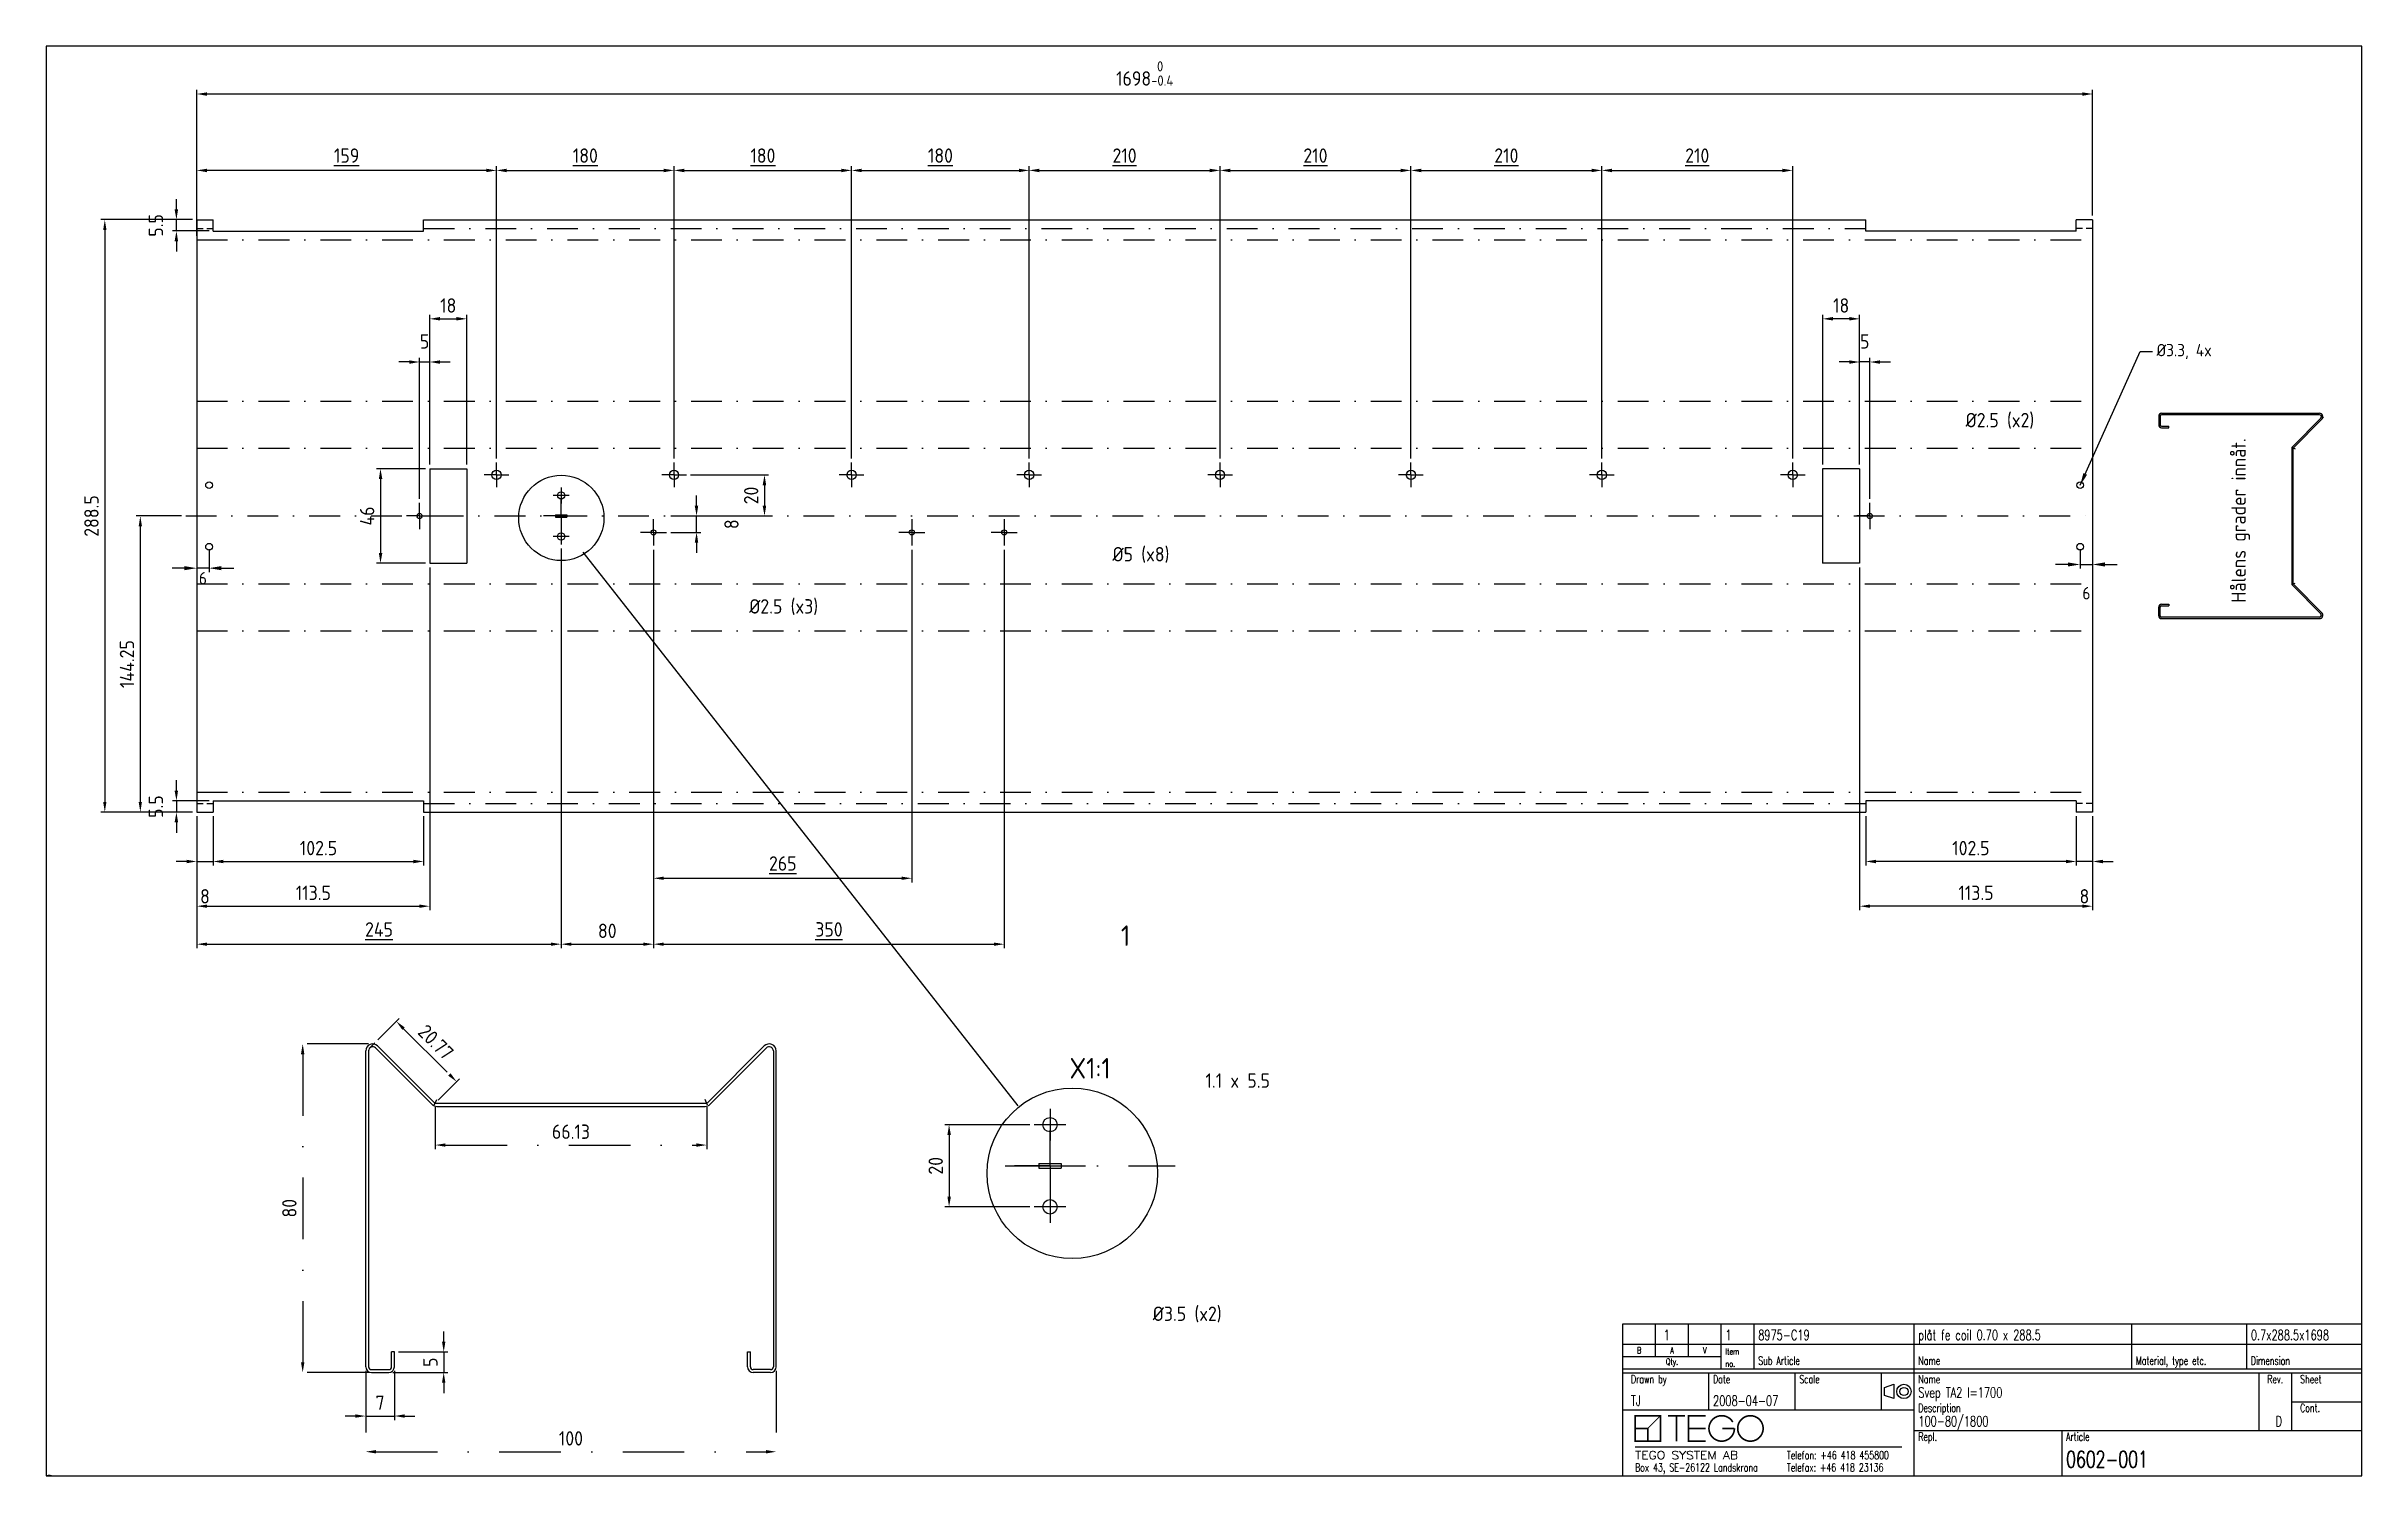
# Model space of a CAD drawing. Extents: x 0 to 1128, y 0 to 696.
import ezdxf
from ezdxf.enums import TextEntityAlignment as Align

# ---------------------------------------------------------------- set-up
doc = ezdxf.new("R2010")
doc.units = 0
doc.header["$LTSCALE"] = 30
for name, pattern in [('DASHDOT', [1, 0.5, -0.25, 0, -0.25]), ('DASHED', [0.75, 0.5, -0.25]), ('GEN7A', [6.875, 4.75, -0.875, 0.375, -0.875])]:
    doc.linetypes.add(name, pattern=pattern)
doc.layers.get('0').update_dxf_attribs({"linetype": 'CONTINUOUS'})
doc.layers.get('DEFPOINTS').update_dxf_attribs({"linetype": 'CONTINUOUS'})
for name, color, linetype in [('3', 3, 'CONTINUOUS'), ('4', 4, 'CONTINUOUS'), ('5', 4, 'CONTINUOUS'), ('6', 3, 'DASHED'), ('7A', 4, 'GEN7A'), ('9', 4, 'DASHDOT'), ('T_02', 2, 'CONTINUOUS'), ('Tego_artikel', 7, 'CONTINUOUS'), ('Tego_help', 7, 'CONTINUOUS'), ('Tego_huvud', 7, 'CONTINUOUS'), ('Tego_ram', 7, 'CONTINUOUS'), ('Tego_styck', 7, 'CONTINUOUS')]:
    doc.layers.add(name, color=color, linetype=linetype)
doc.styles.add('ram015_2', font='romans.shx', dxfattribs={"width": 0.7, "height": 4})
doc.styles.add('ram015_3', font='romans.shx', dxfattribs={"width": 0.7, "height": 4})
doc.styles.get("Standard").update_dxf_attribs({"font": 'ISOCP.SHX'})
doc.styles.add('Tego_01', font='romans.shx', dxfattribs={"width": 0.7, "height": 0.2})
doc.styles.add('Tego_15', font='romans.shx', dxfattribs={"width": 0.7, "height": 3})
doc.styles.add('Tego_20', font='romans.shx', dxfattribs={"width": 0.7, "height": 4})
doc.styles.add('Tego_25', font='romans.shx', dxfattribs={"width": 0.7, "height": 5})
doc.styles.add('Tego_40', font='romans.shx', dxfattribs={"width": 0.7, "height": 8})
doc.dimstyles.new('GEN-ISO', dxfattribs={"dimscale": 2, "dimtxt": 3.5, "dimasz": 2.5, "dimexe": 1, "dimexo": 1, "dimgap": 1.5, "dimtad": 1, "dimdsep": 46, "dimtxsty": 'STANDARD', "dimcen": 0, "dimclrd": 256, "dimclre": 256, "dimclrt": 2, "dimadec": 0, "dimazin": 0, "dimtp": 0.1, "dimtm": 0.1, "dimtfac": 0.71, "dimtmove": 2, "dimatfit": 3, "dimfxl": 1, "dimtolj": 1, "dimarcsym": 0})

msp = doc.modelspace()

# ---------------------------------------------------------------- texts
at = {"layer": '6'}
for s, p in [('%%c2.5 (x2)', (935.014, 513.982)), ('%%c5 (x8)', (519.399, 448.69)), ('%%c2.5 (x3)', (342.43, 423.286)), ('1.1 x 5.5', (564.69, 192.382)), ('%%c3.5 (x2)', (539.028, 78.85))]:
    msp.add_text(s, height=7, dxfattribs=at).set_placement(p, align=Align.MIDDLE_LEFT)
msp.add_text('Hålens grader innåt.', height=7, rotation=90, dxfattribs=at).set_placement((1068.042, 425.049), align=Align.MIDDLE_LEFT)
at = {"layer": '6', "color": 7}
msp.add_text('X1:1', height=10, dxfattribs=at).set_placement((508.512, 193.376), align=Align.CENTER)
at = {"layer": 'T_02', "color": 3, "insert": (1028.087, 551.068), "char_height": 6, "attachment_point": 1}
msp.add_mtext('\\A1;%%C3.3, 4x', dxfattribs=at)

# ---------------------------------------------------------------- blocks, each defined once
blk = doc.blocks.new('*D0')
at = {"linetype": 'ByBlock', "transparency": 16777216}
for p, q in [((472.7, 280.28), (477.92, 285.5)), ((478.98, 283.02), (490.13, 271.87)), ((487.39, 265.6), (492.6, 270.81))]:
    blk.add_line(p, q, dxfattribs=at)
for points in [[(479.27, 283.32), (478.68, 282.73), (477.21, 284.79)], [(490.42, 272.17), (489.83, 271.58), (491.9, 270.11)]]:
    blk.add_solid(points, dxfattribs=at)
at = {"layer": 'DEFPOINTS', "color": 0, "linetype": 'ByBlock', "transparency": 16777216}
for p in [(471.99, 279.58), (491.9, 270.11), (486.68, 264.89)]:
    blk.add_point(p, dxfattribs=at)
at = {"color": 2, "linetype": 'ByBlock', "transparency": 16777216, "insert": (486.85, 279.75), "char_height": 3.5, "attachment_point": 5, "rotation": 315}
blk.add_mtext('20.77', dxfattribs=at)
blk = doc.blocks.new('*D1')
at = {"linetype": 'ByBlock', "transparency": 16777216}
for p, q in [((487.75, 206.81), (487.75, 209.31)), ((476.75, 204.31), (488.75, 204.31)), ((487.75, 204.31), (487.75, 199.31)), ((475.35, 199.31), (488.75, 199.31)), ((487.75, 196.81), (487.75, 194.31))]:
    blk.add_line(p, q, dxfattribs=at)
for points in [[(487.33, 206.81), (488.16, 206.81), (487.75, 204.31)], [(487.33, 196.81), (488.16, 196.81), (487.75, 199.31)]]:
    blk.add_solid(points, dxfattribs=at)
at = {"layer": 'DEFPOINTS', "color": 0, "linetype": 'ByBlock', "transparency": 16777216}
for p in [(475.75, 204.31), (474.35, 199.31), (487.75, 199.31)]:
    blk.add_point(p, dxfattribs=at)
at = {"color": 2, "linetype": 'ByBlock', "transparency": 16777216, "insert": (484.5, 201.81), "char_height": 3.5, "attachment_point": 5, "rotation": 90}
blk.add_mtext('5', dxfattribs=at)
blk = doc.blocks.new('*D2')
at = {"linetype": 'ByBlock', "transparency": 16777216}
for p, q in [((53.03, 74.37), (53.03, 62.37)), ((60.03, 74.37), (60.03, 62.37)), ((50.53, 63.37), (48.03, 63.37)), ((53.03, 63.37), (60.03, 63.37)), ((62.53, 63.37), (65.03, 63.37))]:
    blk.add_line(p, q, dxfattribs=at)
for points in [[(50.53, 63.79), (50.53, 62.96), (53.03, 63.37)], [(62.53, 63.79), (62.53, 62.96), (60.03, 63.37)]]:
    blk.add_solid(points, dxfattribs=at)
at = {"layer": 'DEFPOINTS', "color": 0, "linetype": 'ByBlock', "transparency": 16777216}
for p in [(53.03, 75.37), (60.03, 75.37), (60.03, 63.37)]:
    blk.add_point(p, dxfattribs=at)
at = {"color": 2, "linetype": 'ByBlock', "transparency": 16777216, "insert": (56.53, 66.62), "char_height": 3.5, "attachment_point": 5}
blk.add_mtext('7', dxfattribs=at)
blk = doc.blocks.new('*D3')
at = {"linetype": 'ByBlock', "transparency": 16777216}
for p, q in [((470.45, 279.31), (453.4, 279.31)), ((454.4, 276.81), (454.4, 201.81)), ((470.45, 199.31), (453.4, 199.31))]:
    blk.add_line(p, q, dxfattribs=at)
for points in [[(453.98, 276.81), (454.81, 276.81), (454.4, 279.31)], [(453.98, 201.81), (454.81, 201.81), (454.4, 199.31)]]:
    blk.add_solid(points, dxfattribs=at)
at = {"layer": 'DEFPOINTS', "color": 0, "linetype": 'ByBlock', "transparency": 16777216}
for p in [(471.45, 279.31), (454.4, 199.31), (471.45, 199.31)]:
    blk.add_point(p, dxfattribs=at)
at = {"color": 2, "linetype": 'ByBlock', "transparency": 16777216, "insert": (451.15, 239.31), "char_height": 3.5, "attachment_point": 5, "rotation": 90}
blk.add_mtext('80', dxfattribs=at)
blk = doc.blocks.new('*D4')
at = {"linetype": 'ByBlock', "transparency": 16777216}
for p, q in [((486.68, 263.89), (486.68, 253.69)), ((552.81, 263.89), (552.81, 253.69)), ((489.18, 254.69), (550.31, 254.69))]:
    blk.add_line(p, q, dxfattribs=at)
for points in [[(489.18, 255.1), (489.18, 254.27), (486.68, 254.69)], [(550.31, 255.1), (550.31, 254.27), (552.81, 254.69)]]:
    blk.add_solid(points, dxfattribs=at)
at = {"layer": 'DEFPOINTS', "color": 0, "linetype": 'ByBlock', "transparency": 16777216}
for p in [(486.68, 264.89), (552.81, 264.89), (552.81, 254.69)]:
    blk.add_point(p, dxfattribs=at)
at = {"color": 2, "linetype": 'ByBlock', "transparency": 16777216, "insert": (519.75, 257.94), "char_height": 3.5, "attachment_point": 5}
blk.add_mtext('66.13', dxfattribs=at)
blk = doc.blocks.new('*D5')
at = {"linetype": 'ByBlock', "transparency": 16777216}
for p, q in [((53.03, 74.37), (53.03, 53.68)), ((153.03, 74.37), (153.03, 53.68)), ((55.53, 54.68), (150.53, 54.68))]:
    blk.add_line(p, q, dxfattribs=at)
for points in [[(55.53, 55.09), (55.53, 54.26), (53.03, 54.68)], [(150.53, 55.09), (150.53, 54.26), (153.03, 54.68)]]:
    blk.add_solid(points, dxfattribs=at)
at = {"layer": 'DEFPOINTS', "color": 0, "linetype": 'ByBlock', "transparency": 16777216}
for p in [(53.03, 75.37), (153.03, 75.37), (153.03, 54.68)]:
    blk.add_point(p, dxfattribs=at)
at = {"color": 2, "linetype": 'ByBlock', "transparency": 16777216, "insert": (103.03, 57.93), "char_height": 3.5, "attachment_point": 5}
blk.add_mtext('100', dxfattribs=at)
blk = doc.blocks.new('GEZOO16QI5SQ')
at = {"layer": '4'}
for p, q in [((-12.51, 2.39), (-7.01, 2.39)), ((-12.51, 2.39), (-12.51, 1.29)), ((-12.51, 1.29), (-7.01, 1.29)), ((-7.01, 2.39), (-7.01, 1.29))]:
    blk.add_line(p, q, dxfattribs=at)
for centre in [(-9.76, 11.84), (-9.76, -8.16)]:
    blk.add_circle(centre, 1.75, dxfattribs=at)
at = {"layer": '7A'}
for p, q in [((-5.89, 11.84), (-13.64, 11.84)), ((-9.76, 15.71), (-9.76, 7.96)), ((-9.76, 1.84), (-9.76, 10.48)), ((-9.76, 1.84), (-18.4, 1.84)), ((-9.76, 1.84), (-9.76, -6.8)), ((-9.76, 1.84), (-1.13, 1.84)), ((-9.76, -4.29), (-9.76, -12.04)), ((-5.89, -8.16), (-13.64, -8.16))]:
    blk.add_line(p, q, dxfattribs=at)
at = {"layer": '9'}
blk.add_line((-20.68, 1.84), (20.68, 1.84), dxfattribs=at)
blk = doc.blocks.new('*D8')
at = {"layer": '5', "lineweight": -2, "transparency": 16777216}
for p, q in [((479.2, 170.9), (437.8, 170.9)), ((439.8, 165.9), (439.8, 135.9)), ((479.2, 130.9), (437.8, 130.9))]:
    blk.add_line(p, q, dxfattribs=at)
at = {"layer": '5', "transparency": 16777216}
for points in [[(439, 165.9), (440.7, 165.9), (439.8, 170.9)], [(439, 135.9), (440.7, 135.9), (439.8, 130.9)]]:
    blk.add_solid(points, dxfattribs=at)
at = {"layer": 'DEFPOINTS', "color": 0, "transparency": 16777216}
for p in [(481.2, 170.9), (439.8, 130.9), (481.2, 130.9)]:
    blk.add_point(p, dxfattribs=at)
at = {"layer": '5', "color": 2, "transparency": 16777216, "insert": (433.3, 150.9), "char_height": 7, "attachment_point": 5, "rotation": 90}
blk.add_mtext('20', dxfattribs=at)
blk = doc.blocks.new('*D9')
at = {"layer": '5', "lineweight": -2, "transparency": 16777216}
for p, q in [((71.3, 611.6), (26.5, 611.6)), ((28.5, 606.6), (28.5, 328.1)), ((71.3, 323.1), (26.5, 323.1))]:
    blk.add_line(p, q, dxfattribs=at)
at = {"layer": '5', "transparency": 16777216}
for points in [[(27.7, 606.6), (29.3, 606.6), (28.5, 611.6)], [(27.7, 328.1), (29.3, 328.1), (28.5, 323.1)]]:
    blk.add_solid(points, dxfattribs=at)
at = {"layer": 'DEFPOINTS', "color": 0, "transparency": 16777216}
for p in [(73.3, 611.6), (28.5, 323.1), (73.3, 323.1)]:
    blk.add_point(p, dxfattribs=at)
at = {"layer": '5', "color": 2, "transparency": 16777216, "insert": (22, 467.3), "char_height": 7, "attachment_point": 5, "rotation": 90}
blk.add_mtext('288.5', dxfattribs=at)
blk = doc.blocks.new('*D10')
at = {"layer": '5', "lineweight": -2, "transparency": 16777216}
for p, q in [((176.8, 542.3), (171.8, 542.3)), ((181.8, 475.7), (181.8, 544.3)), ((181.8, 542.3), (186.8, 542.3)), ((186.8, 492.3), (186.8, 544.3)), ((191.8, 542.3), (196.8, 542.3))]:
    blk.add_line(p, q, dxfattribs=at)
at = {"layer": '5', "transparency": 16777216}
for points in [[(176.8, 543.1), (176.8, 541.4), (181.8, 542.3)], [(191.8, 543.1), (191.8, 541.4), (186.8, 542.3)]]:
    blk.add_solid(points, dxfattribs=at)
at = {"layer": 'DEFPOINTS', "color": 0, "transparency": 16777216}
for p in [(186.8, 542.3), (186.8, 490.3), (181.8, 473.7)]:
    blk.add_point(p, dxfattribs=at)
at = {"layer": '5', "color": 2, "transparency": 16777216, "insert": (184.3, 552.3), "char_height": 7, "attachment_point": 5}
blk.add_mtext('5', dxfattribs=at)
blk = doc.blocks.new('*D11')
at = {"layer": '5', "lineweight": -2, "transparency": 16777216}
for p, q in [((878.4, 542.3), (873.4, 542.3)), ((883.4, 492.3), (883.4, 544.3)), ((888.4, 542.3), (883.4, 542.3)), ((888.4, 475.7), (888.4, 544.3)), ((893.4, 542.3), (898.4, 542.3))]:
    blk.add_line(p, q, dxfattribs=at)
at = {"layer": '5', "transparency": 16777216}
for points in [[(878.4, 543.1), (878.4, 541.4), (883.4, 542.3)], [(893.4, 543.1), (893.4, 541.4), (888.4, 542.3)]]:
    blk.add_solid(points, dxfattribs=at)
at = {"layer": 'DEFPOINTS', "color": 0, "transparency": 16777216}
for p in [(883.4, 542.3), (883.4, 490.3), (888.4, 473.7)]:
    blk.add_point(p, dxfattribs=at)
at = {"layer": '5', "color": 2, "transparency": 16777216, "insert": (885.9, 552.3), "char_height": 7, "attachment_point": 5}
blk.add_mtext('5', dxfattribs=at)
blk = doc.blocks.new('*D12')
at = {"layer": '5', "lineweight": -2, "transparency": 16777216}
for p, q in [((186.8, 492.3), (186.8, 565.3)), ((204.8, 492.3), (204.8, 565.3)), ((191.8, 563.3), (199.8, 563.3))]:
    blk.add_line(p, q, dxfattribs=at)
at = {"layer": '5', "transparency": 16777216}
for points in [[(191.8, 564.2), (191.8, 562.5), (186.8, 563.3)], [(199.8, 564.2), (199.8, 562.5), (204.8, 563.3)]]:
    blk.add_solid(points, dxfattribs=at)
at = {"layer": 'DEFPOINTS', "color": 0, "transparency": 16777216}
for p in [(204.8, 563.3), (186.8, 490.3), (204.8, 490.3)]:
    blk.add_point(p, dxfattribs=at)
at = {"layer": '5', "color": 2, "transparency": 16777216, "insert": (195.8, 569.8), "char_height": 7, "attachment_point": 5}
blk.add_mtext('18', dxfattribs=at)
blk = doc.blocks.new('*D13')
at = {"layer": '5', "lineweight": -2, "transparency": 16777216}
for p, q in [((865.4, 492.3), (865.4, 565.3)), ((883.4, 492.3), (883.4, 565.3)), ((878.4, 563.3), (870.4, 563.3))]:
    blk.add_line(p, q, dxfattribs=at)
at = {"layer": '5', "transparency": 16777216}
for points in [[(870.4, 564.2), (870.4, 562.5), (865.4, 563.3)], [(878.4, 564.2), (878.4, 562.5), (883.4, 563.3)]]:
    blk.add_solid(points, dxfattribs=at)
at = {"layer": 'DEFPOINTS', "color": 0, "transparency": 16777216}
for p in [(865.4, 563.3), (865.4, 490.3), (883.4, 490.3)]:
    blk.add_point(p, dxfattribs=at)
at = {"layer": '5', "color": 2, "transparency": 16777216, "insert": (874.4, 569.8), "char_height": 7, "attachment_point": 5}
blk.add_mtext('18', dxfattribs=at)
blk = doc.blocks.new('*D14')
at = {"layer": '5', "lineweight": -2, "transparency": 16777216}
for p, q in [((184.8, 490.3), (160.8, 490.3)), ((162.8, 485.3), (162.8, 449.3)), ((184.8, 444.3), (160.8, 444.3))]:
    blk.add_line(p, q, dxfattribs=at)
at = {"layer": '5', "transparency": 16777216}
for points in [[(162, 485.3), (163.7, 485.3), (162.8, 490.3)], [(162, 449.3), (163.7, 449.3), (162.8, 444.3)]]:
    blk.add_solid(points, dxfattribs=at)
at = {"layer": 'DEFPOINTS', "color": 0, "transparency": 16777216}
for p in [(186.8, 490.3), (162.8, 444.3), (186.8, 444.3)]:
    blk.add_point(p, dxfattribs=at)
at = {"layer": '5', "color": 2, "transparency": 16777216, "insert": (156.3, 467.3), "char_height": 7, "attachment_point": 5, "rotation": 90}
blk.add_mtext('46', dxfattribs=at)
blk = doc.blocks.new('*D15')
at = {"layer": '5', "lineweight": -2, "transparency": 16777216}
for p, q in [((63.4, 333.6), (63.4, 338.6)), ((79.3, 328.6), (61.4, 328.6)), ((63.4, 328.6), (63.4, 323.1)), ((71.3, 323.1), (61.4, 323.1)), ((63.4, 318.1), (63.4, 313.1))]:
    blk.add_line(p, q, dxfattribs=at)
at = {"layer": '5', "transparency": 16777216}
for points in [[(62.5, 333.6), (64.2, 333.6), (63.4, 328.6)], [(62.5, 318.1), (64.2, 318.1), (63.4, 323.1)]]:
    blk.add_solid(points, dxfattribs=at)
at = {"layer": 'DEFPOINTS', "color": 0, "transparency": 16777216}
for p in [(81.3, 328.6), (63.4, 323.1), (73.3, 323.1)]:
    blk.add_point(p, dxfattribs=at)
at = {"layer": '5', "color": 2, "transparency": 16777216, "insert": (53.4, 325.8), "char_height": 7, "attachment_point": 5, "rotation": 90}
blk.add_mtext('5.5', dxfattribs=at)
blk = doc.blocks.new('*D16')
at = {"layer": '5', "lineweight": -2, "transparency": 16777216}
for p, q in [((63.4, 616.6), (63.4, 621.6)), ((71.3, 611.6), (61.4, 611.6)), ((63.4, 606.1), (63.4, 611.6)), ((79.3, 606.1), (61.4, 606.1)), ((63.4, 601.1), (63.4, 596.1))]:
    blk.add_line(p, q, dxfattribs=at)
at = {"layer": '5', "transparency": 16777216}
for points in [[(62.5, 616.6), (64.2, 616.6), (63.4, 611.6)], [(62.5, 601.1), (64.2, 601.1), (63.4, 606.1)]]:
    blk.add_solid(points, dxfattribs=at)
at = {"layer": 'DEFPOINTS', "color": 0, "transparency": 16777216}
for p in [(63.4, 611.6), (73.3, 611.6), (81.3, 606.1)]:
    blk.add_point(p, dxfattribs=at)
at = {"layer": '5', "color": 2, "transparency": 16777216, "insert": (53.4, 608.8), "char_height": 7, "attachment_point": 5, "rotation": 90}
blk.add_mtext('5.5', dxfattribs=at)
blk = doc.blocks.new('*D17')
at = {"layer": '5', "lineweight": -2, "transparency": 16777216}
for p, q in [((65.9, 467.3), (43.8, 467.3)), ((45.8, 462.3), (45.8, 328.1)), ((71.3, 323.1), (43.8, 323.1))]:
    blk.add_line(p, q, dxfattribs=at)
at = {"layer": '5', "transparency": 16777216}
for points in [[(45, 462.3), (46.6, 462.3), (45.8, 467.3)], [(45, 328.1), (46.6, 328.1), (45.8, 323.1)]]:
    blk.add_solid(points, dxfattribs=at)
at = {"layer": 'DEFPOINTS', "color": 0, "transparency": 16777216}
for p in [(67.9, 467.3), (45.8, 323.1), (73.3, 323.1)]:
    blk.add_point(p, dxfattribs=at)
at = {"layer": '5', "color": 2, "transparency": 16777216, "insert": (39.3, 395.2), "char_height": 7, "attachment_point": 5, "rotation": 90}
blk.add_mtext('144.25', dxfattribs=at)
blk = doc.blocks.new('*D25')
at = {"layer": '5', "lineweight": -2, "transparency": 16777216}
for p, q in [((478.8, 495.3), (478.8, 637.6)), ((483.8, 635.6), (566.8, 635.6)), ((571.8, 495.3), (571.8, 637.6))]:
    blk.add_line(p, q, dxfattribs=at)
at = {"layer": '5', "transparency": 16777216}
for points in [[(483.8, 636.4), (483.8, 634.7), (478.8, 635.6)], [(566.8, 636.4), (566.8, 634.7), (571.8, 635.6)]]:
    blk.add_solid(points, dxfattribs=at)
at = {"layer": 'DEFPOINTS', "color": 0, "transparency": 16777216}
for p in [(571.8, 635.6), (478.8, 493.3), (571.8, 493.3)]:
    blk.add_point(p, dxfattribs=at)
at = {"layer": '5', "color": 2, "transparency": 16777216, "insert": (525.3, 642.8), "char_height": 7, "attachment_point": 5}
blk.add_mtext('\\L210\\l', dxfattribs=at)
blk = doc.blocks.new('*D20')
at = {"layer": '5', "lineweight": -2, "transparency": 16777216}
for p, q in [((73.3, 603.8), (73.3, 674.8)), ((78.3, 672.8), (991.9, 672.8)), ((996.9, 613.6), (996.9, 674.8))]:
    blk.add_line(p, q, dxfattribs=at)
at = {"layer": '5', "transparency": 16777216}
for points in [[(78.3, 673.6), (78.3, 671.9), (73.3, 672.8)], [(991.9, 673.6), (991.9, 671.9), (996.9, 672.8)]]:
    blk.add_solid(points, dxfattribs=at)
at = {"layer": 'DEFPOINTS', "color": 0, "transparency": 16777216}
for p in [(996.9, 672.8), (996.9, 611.6), (73.3, 601.8)]:
    blk.add_point(p, dxfattribs=at)
at = {"layer": '5', "color": 2, "transparency": 16777216, "insert": (535.1, 682.8), "char_height": 7, "attachment_point": 5}
blk.add_mtext('1698{}{\\A0;{\\H2x;}{\\A2;\\H0.71x;\\C3;\\S 0^ -0.4;}}', dxfattribs=at)
blk = doc.blocks.new('*D24')
at = {"layer": '5', "lineweight": -2, "transparency": 16777216}
for p, q in [((392.3, 495.3), (392.3, 637.6)), ((397.3, 635.6), (473.8, 635.6)), ((478.8, 495.3), (478.8, 637.6))]:
    blk.add_line(p, q, dxfattribs=at)
at = {"layer": '5', "transparency": 16777216}
for points in [[(397.3, 636.4), (397.3, 634.7), (392.3, 635.6)], [(473.8, 636.4), (473.8, 634.7), (478.8, 635.6)]]:
    blk.add_solid(points, dxfattribs=at)
at = {"layer": 'DEFPOINTS', "color": 0, "transparency": 16777216}
for p in [(478.8, 635.6), (392.3, 493.3), (478.8, 493.3)]:
    blk.add_point(p, dxfattribs=at)
at = {"layer": '5', "color": 2, "transparency": 16777216, "insert": (435.6, 642.8), "char_height": 7, "attachment_point": 5}
blk.add_mtext('\\L180\\l', dxfattribs=at)
blk = doc.blocks.new('*D28')
at = {"layer": '5', "lineweight": -2, "transparency": 16777216}
for p, q in [((757.8, 495.3), (757.8, 637.6)), ((762.8, 635.6), (845.8, 635.6)), ((850.8, 495.3), (850.8, 637.6))]:
    blk.add_line(p, q, dxfattribs=at)
at = {"layer": '5', "transparency": 16777216}
for points in [[(762.8, 636.4), (762.8, 634.7), (757.8, 635.6)], [(845.8, 636.4), (845.8, 634.7), (850.8, 635.6)]]:
    blk.add_solid(points, dxfattribs=at)
at = {"layer": 'DEFPOINTS', "color": 0, "transparency": 16777216}
for p in [(850.8, 635.6), (757.8, 493.3), (850.8, 493.3)]:
    blk.add_point(p, dxfattribs=at)
at = {"layer": '5', "color": 2, "transparency": 16777216, "insert": (804.3, 642.8), "char_height": 7, "attachment_point": 5}
blk.add_mtext('\\L210\\l', dxfattribs=at)
blk = doc.blocks.new('*D27')
at = {"layer": '5', "lineweight": -2, "transparency": 16777216}
for p, q in [((664.8, 495.3), (664.8, 637.6)), ((669.8, 635.6), (752.8, 635.6)), ((757.8, 495.3), (757.8, 637.6))]:
    blk.add_line(p, q, dxfattribs=at)
at = {"layer": '5', "transparency": 16777216}
for points in [[(669.8, 636.4), (669.8, 634.7), (664.8, 635.6)], [(752.8, 636.4), (752.8, 634.7), (757.8, 635.6)]]:
    blk.add_solid(points, dxfattribs=at)
at = {"layer": 'DEFPOINTS', "color": 0, "transparency": 16777216}
for p in [(757.8, 635.6), (664.8, 493.3), (757.8, 493.3)]:
    blk.add_point(p, dxfattribs=at)
at = {"layer": '5', "color": 2, "transparency": 16777216, "insert": (711.3, 642.8), "char_height": 7, "attachment_point": 5}
blk.add_mtext('\\L210\\l', dxfattribs=at)
blk = doc.blocks.new('*D26')
at = {"layer": '5', "lineweight": -2, "transparency": 16777216}
for p, q in [((571.8, 495.3), (571.8, 637.6)), ((576.8, 635.6), (659.8, 635.6)), ((664.8, 495.3), (664.8, 637.6))]:
    blk.add_line(p, q, dxfattribs=at)
at = {"layer": '5', "transparency": 16777216}
for points in [[(576.8, 636.4), (576.8, 634.7), (571.8, 635.6)], [(659.8, 636.4), (659.8, 634.7), (664.8, 635.6)]]:
    blk.add_solid(points, dxfattribs=at)
at = {"layer": 'DEFPOINTS', "color": 0, "transparency": 16777216}
for p in [(664.8, 635.6), (571.8, 493.3), (664.8, 493.3)]:
    blk.add_point(p, dxfattribs=at)
at = {"layer": '5', "color": 2, "transparency": 16777216, "insert": (618.3, 642.8), "char_height": 7, "attachment_point": 5}
blk.add_mtext('\\L210\\l', dxfattribs=at)
blk = doc.blocks.new('*D23')
at = {"layer": '5', "lineweight": -2, "transparency": 16777216}
for p, q in [((305.8, 495.3), (305.8, 637.6)), ((310.8, 635.6), (387.3, 635.6)), ((392.3, 495.3), (392.3, 637.6))]:
    blk.add_line(p, q, dxfattribs=at)
at = {"layer": '5', "transparency": 16777216}
for points in [[(310.8, 636.4), (310.8, 634.7), (305.8, 635.6)], [(387.3, 636.4), (387.3, 634.7), (392.3, 635.6)]]:
    blk.add_solid(points, dxfattribs=at)
at = {"layer": 'DEFPOINTS', "color": 0, "transparency": 16777216}
for p in [(392.3, 635.6), (305.8, 493.3), (392.3, 493.3)]:
    blk.add_point(p, dxfattribs=at)
at = {"layer": '5', "color": 2, "transparency": 16777216, "insert": (349.1, 642.8), "char_height": 7, "attachment_point": 5}
blk.add_mtext('\\L180\\l', dxfattribs=at)
blk = doc.blocks.new('*D22')
at = {"layer": '5', "lineweight": -2, "transparency": 16777216}
for p, q in [((219.3, 495.3), (219.3, 637.6)), ((224.3, 635.6), (300.8, 635.6)), ((305.8, 495.3), (305.8, 637.6))]:
    blk.add_line(p, q, dxfattribs=at)
at = {"layer": '5', "transparency": 16777216}
for points in [[(224.3, 636.4), (224.3, 634.7), (219.3, 635.6)], [(300.8, 636.4), (300.8, 634.7), (305.8, 635.6)]]:
    blk.add_solid(points, dxfattribs=at)
at = {"layer": 'DEFPOINTS', "color": 0, "transparency": 16777216}
for p in [(305.8, 635.6), (219.3, 493.3), (305.8, 493.3)]:
    blk.add_point(p, dxfattribs=at)
at = {"layer": '5', "color": 2, "transparency": 16777216, "insert": (262.6, 642.8), "char_height": 7, "attachment_point": 5}
blk.add_mtext('\\L180\\l', dxfattribs=at)
blk = doc.blocks.new('*D19')
at = {"layer": '5', "lineweight": -2, "transparency": 16777216}
for p, q in [((73.3, 613.6), (73.3, 637.6)), ((214.3, 635.6), (78.3, 635.6)), ((219.3, 495.3), (219.3, 637.6))]:
    blk.add_line(p, q, dxfattribs=at)
at = {"layer": '5', "transparency": 16777216}
for points in [[(78.3, 636.4), (78.3, 634.7), (73.3, 635.6)], [(214.3, 636.4), (214.3, 634.7), (219.3, 635.6)]]:
    blk.add_solid(points, dxfattribs=at)
at = {"layer": 'DEFPOINTS', "color": 0, "transparency": 16777216}
for p in [(73.3, 635.6), (73.3, 611.6), (219.3, 493.3)]:
    blk.add_point(p, dxfattribs=at)
at = {"layer": '5', "color": 2, "transparency": 16777216, "insert": (146.3, 642.8), "char_height": 7, "attachment_point": 5}
blk.add_mtext('\\L159\\l', dxfattribs=at)
blk = doc.blocks.new('*D21')
at = {"layer": '5', "lineweight": -2, "transparency": 16777216}
for p, q in [((313.8, 487.3), (351.9, 487.3)), ((349.9, 482.3), (349.9, 472.3)), ((313.8, 467.3), (351.9, 467.3))]:
    blk.add_line(p, q, dxfattribs=at)
at = {"layer": '5', "transparency": 16777216}
for points in [[(349, 482.3), (350.7, 482.3), (349.9, 487.3)], [(349, 472.3), (350.7, 472.3), (349.9, 467.3)]]:
    blk.add_solid(points, dxfattribs=at)
at = {"layer": 'DEFPOINTS', "color": 0, "transparency": 16777216}
for p in [(311.8, 487.3), (311.8, 467.3), (349.9, 467.3)]:
    blk.add_point(p, dxfattribs=at)
at = {"layer": '5', "color": 2, "transparency": 16777216, "insert": (343.4, 477.3), "char_height": 7, "attachment_point": 5, "rotation": 90}
blk.add_mtext('20', dxfattribs=at)
blk = doc.blocks.new('*D34')
at = {"layer": '5', "lineweight": -2, "transparency": 16777216}
for p, q in [((886.4, 321.1), (886.4, 297.1)), ((988.9, 321.1), (988.9, 297.1)), ((983.9, 299.1), (891.4, 299.1))]:
    blk.add_line(p, q, dxfattribs=at)
at = {"layer": '5', "transparency": 16777216}
for points in [[(891.4, 299.9), (891.4, 298.2), (886.4, 299.1)], [(983.9, 299.9), (983.9, 298.2), (988.9, 299.1)]]:
    blk.add_solid(points, dxfattribs=at)
at = {"layer": 'DEFPOINTS', "color": 0, "transparency": 16777216}
for p in [(886.4, 323.1), (988.9, 323.1), (886.4, 299.1)]:
    blk.add_point(p, dxfattribs=at)
at = {"layer": '5', "color": 2, "transparency": 16777216, "insert": (937.6, 305.6), "char_height": 7, "attachment_point": 5}
blk.add_mtext('102.5', dxfattribs=at)
blk = doc.blocks.new('*D33')
at = {"layer": '5', "lineweight": -2, "transparency": 16777216}
for p, q in [((883.4, 442.3), (883.4, 275.3)), ((996.9, 321.1), (996.9, 275.3)), ((991.9, 277.3), (888.4, 277.3))]:
    blk.add_line(p, q, dxfattribs=at)
at = {"layer": '5', "transparency": 16777216}
for points in [[(888.4, 278.1), (888.4, 276.5), (883.4, 277.3)], [(991.9, 278.1), (991.9, 276.5), (996.9, 277.3)]]:
    blk.add_solid(points, dxfattribs=at)
at = {"layer": 'DEFPOINTS', "color": 0, "transparency": 16777216}
for p in [(883.4, 444.3), (996.9, 323.1), (883.4, 277.3)]:
    blk.add_point(p, dxfattribs=at)
at = {"layer": '5', "color": 2, "transparency": 16777216, "insert": (940.1, 283.8), "char_height": 7, "attachment_point": 5}
blk.add_mtext('113.5', dxfattribs=at)
blk = doc.blocks.new('*D35')
at = {"layer": '5', "lineweight": -2, "transparency": 16777216}
for p, q in [((988.9, 321.1), (988.9, 297.1)), ((996.9, 321.1), (996.9, 297.1)), ((983.9, 299.1), (978.9, 299.1)), ((996.9, 299.1), (988.9, 299.1)), ((1001.9, 299.1), (1006.9, 299.1))]:
    blk.add_line(p, q, dxfattribs=at)
at = {"layer": '5', "transparency": 16777216}
for points in [[(983.9, 299.9), (983.9, 298.2), (988.9, 299.1)], [(1001.9, 299.9), (1001.9, 298.2), (996.9, 299.1)]]:
    blk.add_solid(points, dxfattribs=at)
at = {"layer": 'DEFPOINTS', "color": 0, "transparency": 16777216}
for p in [(988.9, 323.1), (996.9, 323.1), (988.9, 299.1)]:
    blk.add_point(p, dxfattribs=at)
at = {"layer": '5', "color": 2, "transparency": 16777216, "insert": (992.9, 282.1), "char_height": 7, "attachment_point": 5}
blk.add_mtext('8', dxfattribs=at)
blk = doc.blocks.new('*D30')
at = {"layer": '5', "lineweight": -2, "transparency": 16777216}
for p, q in [((81.3, 321.1), (81.3, 297.1)), ((183.8, 321.1), (183.8, 297.1)), ((86.3, 299.1), (178.8, 299.1))]:
    blk.add_line(p, q, dxfattribs=at)
at = {"layer": '5', "transparency": 16777216}
for points in [[(86.3, 299.9), (86.3, 298.2), (81.3, 299.1)], [(178.8, 299.9), (178.8, 298.2), (183.8, 299.1)]]:
    blk.add_solid(points, dxfattribs=at)
at = {"layer": 'DEFPOINTS', "color": 0, "transparency": 16777216}
for p in [(81.3, 323.1), (183.8, 323.1), (183.8, 299.1)]:
    blk.add_point(p, dxfattribs=at)
at = {"layer": '5', "color": 2, "transparency": 16777216, "insert": (132.6, 305.6), "char_height": 7, "attachment_point": 5}
blk.add_mtext('102.5', dxfattribs=at)
blk = doc.blocks.new('*D29')
at = {"layer": '5', "lineweight": -2, "transparency": 16777216}
for p, q in [((73.3, 321.1), (73.3, 297.1)), ((81.3, 321.1), (81.3, 297.1)), ((68.3, 299.1), (63.3, 299.1)), ((73.3, 299.1), (81.3, 299.1)), ((86.3, 299.1), (91.3, 299.1))]:
    blk.add_line(p, q, dxfattribs=at)
at = {"layer": '5', "transparency": 16777216}
for points in [[(68.3, 299.9), (68.3, 298.2), (73.3, 299.1)], [(86.3, 299.9), (86.3, 298.2), (81.3, 299.1)]]:
    blk.add_solid(points, dxfattribs=at)
at = {"layer": 'DEFPOINTS', "color": 0, "transparency": 16777216}
for p in [(73.3, 323.1), (81.3, 323.1), (81.3, 299.1)]:
    blk.add_point(p, dxfattribs=at)
at = {"layer": '5', "color": 2, "transparency": 16777216, "insert": (77.3, 282.1), "char_height": 7, "attachment_point": 5}
blk.add_mtext('8', dxfattribs=at)
blk = doc.blocks.new('*D31')
at = {"layer": '5', "lineweight": -2, "transparency": 16777216}
for p, q in [((186.8, 442.3), (186.8, 275.3)), ((73.3, 321.1), (73.3, 275.3)), ((78.3, 277.3), (181.8, 277.3))]:
    blk.add_line(p, q, dxfattribs=at)
at = {"layer": '5', "transparency": 16777216}
for points in [[(78.3, 278.1), (78.3, 276.5), (73.3, 277.3)], [(181.8, 278.1), (181.8, 276.5), (186.8, 277.3)]]:
    blk.add_solid(points, dxfattribs=at)
at = {"layer": 'DEFPOINTS', "color": 0, "transparency": 16777216}
for p in [(186.8, 444.3), (73.3, 323.1), (186.8, 277.3)]:
    blk.add_point(p, dxfattribs=at)
at = {"layer": '5', "color": 2, "transparency": 16777216, "insert": (130.1, 283.8), "char_height": 7, "attachment_point": 5}
blk.add_mtext('113.5', dxfattribs=at)
blk = doc.blocks.new('*D38')
at = {"layer": '5', "lineweight": -2, "transparency": 16777216}
for p, q in [((250.8, 451.4), (250.8, 256.8)), ((73.3, 321.1), (73.3, 256.8)), ((78.3, 258.8), (245.8, 258.8))]:
    blk.add_line(p, q, dxfattribs=at)
at = {"layer": '5', "transparency": 16777216}
for points in [[(78.3, 259.6), (78.3, 258), (73.3, 258.8)], [(245.8, 259.6), (245.8, 258), (250.8, 258.8)]]:
    blk.add_solid(points, dxfattribs=at)
at = {"layer": 'DEFPOINTS', "color": 0, "transparency": 16777216}
for p in [(250.8, 453.4), (73.3, 323.1), (250.8, 258.8)]:
    blk.add_point(p, dxfattribs=at)
at = {"layer": '5', "color": 2, "transparency": 16777216, "insert": (162.1, 266), "char_height": 7, "attachment_point": 5}
blk.add_mtext('\\L245\\l', dxfattribs=at)
blk = doc.blocks.new('*D36')
at = {"layer": '5', "lineweight": -2, "transparency": 16777216}
for p, q in [((250.8, 451.4), (250.8, 256.8)), ((295.8, 450.9), (295.8, 256.8)), ((255.8, 258.8), (290.8, 258.8))]:
    blk.add_line(p, q, dxfattribs=at)
at = {"layer": '5', "transparency": 16777216}
for points in [[(255.8, 259.6), (255.8, 258), (250.8, 258.8)], [(290.8, 259.6), (290.8, 258), (295.8, 258.8)]]:
    blk.add_solid(points, dxfattribs=at)
at = {"layer": 'DEFPOINTS', "color": 0, "transparency": 16777216}
for p in [(250.8, 453.4), (295.8, 452.9), (295.8, 258.8)]:
    blk.add_point(p, dxfattribs=at)
at = {"layer": '5', "color": 2, "transparency": 16777216, "insert": (273.3, 265.3), "char_height": 7, "attachment_point": 5}
blk.add_mtext('80', dxfattribs=at)
blk = doc.blocks.new('*D37')
at = {"layer": '5', "lineweight": -2, "transparency": 16777216}
for p, q in [((295.8, 450.9), (295.8, 256.8)), ((466.7, 450.9), (466.7, 256.8)), ((300.8, 258.8), (461.7, 258.8))]:
    blk.add_line(p, q, dxfattribs=at)
at = {"layer": '5', "transparency": 16777216}
for points in [[(300.8, 259.6), (300.8, 258), (295.8, 258.8)], [(461.7, 259.6), (461.7, 258), (466.7, 258.8)]]:
    blk.add_solid(points, dxfattribs=at)
at = {"layer": 'DEFPOINTS', "color": 0, "transparency": 16777216}
for p in [(295.8, 452.9), (466.7, 452.9), (466.7, 258.8)]:
    blk.add_point(p, dxfattribs=at)
at = {"layer": '5', "color": 2, "transparency": 16777216, "insert": (381.3, 266), "char_height": 7, "attachment_point": 5}
blk.add_mtext('\\L350\\l', dxfattribs=at)
blk = doc.blocks.new('*D32')
at = {"layer": '5', "lineweight": -2, "transparency": 16777216}
for p, q in [((316.8, 472.3), (316.8, 477.3)), ((304.2, 467.3), (318.8, 467.3)), ((316.8, 459.3), (316.8, 467.3)), ((304.2, 459.3), (318.8, 459.3)), ((316.8, 454.3), (316.8, 449.3))]:
    blk.add_line(p, q, dxfattribs=at)
at = {"layer": '5', "transparency": 16777216}
for points in [[(315.9, 472.3), (317.6, 472.3), (316.8, 467.3)], [(315.9, 454.3), (317.6, 454.3), (316.8, 459.3)]]:
    blk.add_solid(points, dxfattribs=at)
at = {"layer": 'DEFPOINTS', "color": 0, "transparency": 16777216}
for p in [(302.2, 467.3), (316.8, 467.3), (302.2, 459.3)]:
    blk.add_point(p, dxfattribs=at)
at = {"layer": '5', "color": 2, "transparency": 16777216, "insert": (333.8, 463.3), "char_height": 7, "attachment_point": 5, "rotation": 90}
blk.add_mtext('8', dxfattribs=at)
blk = doc.blocks.new('GENPOS14')
at = {"color": 0, "flags": 1}
for tag, p in [('1GENPOS', (0, 0)), ('2GENPOS', (0, -1.5)), ('3GENPOS', (0, -3)), ('4GENPOS', (0, -4.5)), ('5GENPOS', (0, -6)), ('7GENPOS', (0, -9)), ('6GENPOS', (0, -7.5)), ('9GENPOS', (0, -12)), ('8GENPOS', (0, -10.5)), ('10GENPOS', (0, -13.5)), ('11GENPOS', (0, -15)), ('12GENPOS', (0, -16.5)), ('13GENPOS', (0, -18)), ('14GENPOS', (0, -19.5)), ('15GENPOS', (0, -21)), ('16GENPOS', (0, -22.5)), ('17GENPOS', (0, -24)), ('18GENPOS', (0, -25.5)), ('19GENPOS', (0, -27)), ('20GENPOS', (0, -28.5)), ('21GENPOS', (0, -30)), ('22GENPOS', (0, -31.5)), ('23GENPOS', (0, -33)), ('24GENPOS', (0, -34.5)), ('25GENPOS', (0, -36)), ('26GENPOS', (0, -37.5)), ('27GENPOS', (0, -39)), ('0GENPOS', (0, -40.5)), ('GENPOS14_VISIBLE1', (0, -42)), ('GENPOS14_VISIBLE2', (0, -43.5))]:
    blk.add_attdef(tag, p, '', height=1, dxfattribs=at)
blk = doc.blocks.new('*D39')
at = {"layer": '5', "lineweight": -2, "transparency": 16777216}
for p, q in [((295.8, 450.9), (295.8, 288.9)), ((421.7, 450.9), (421.7, 288.9)), ((300.8, 290.9), (416.7, 290.9))]:
    blk.add_line(p, q, dxfattribs=at)
at = {"layer": '5', "transparency": 16777216}
for points in [[(300.8, 291.7), (300.8, 290.1), (295.8, 290.9)], [(416.7, 291.7), (416.7, 290.1), (421.7, 290.9)]]:
    blk.add_solid(points, dxfattribs=at)
at = {"layer": 'DEFPOINTS', "color": 0, "transparency": 16777216}
for p in [(295.8, 452.9), (421.7, 452.9), (421.7, 290.9)]:
    blk.add_point(p, dxfattribs=at)
at = {"layer": '5', "color": 2, "transparency": 16777216, "insert": (358.8, 298.1), "char_height": 7, "attachment_point": 5}
blk.add_mtext('\\L265\\l', dxfattribs=at)
blk = doc.blocks.new('T_ram')
at = {"layer": 'Tego_ram', "color": 1}
for p, q in [((0, 696), (0, 0)), ((1128, 696), (0, 696)), ((1128, 0), (1128, 696)), ((0, 0), (1128, 0))]:
    blk.add_line(p, q, dxfattribs=at)
at = {"layer": 'Tego_ram', "color": 3, "style": 'Tego_01', "width": 0.7, "flags": 8}
for tag in ['ORIENT', 'RAM', 'SKALA']:
    blk.add_attdef(tag, (0, 0), '', height=0.2, rotation=0.1, dxfattribs=at)
blk = doc.blocks.new('T_huvud')
at = {"layer": 'Tego_huvud', "color": 2}
for p, q in [((0, 50), (360, 50)), ((0, 0), (0, 50)), ((42, 32), (42, 50)), ((84, 32), (84, 50)), ((126, 32), (126, 50)), ((142, 0), (142, 50)), ((310, 22), (310, 50)), ((326, 22), (326, 50)), ((360, 22), (360, 50)), ((326, 36), (360, 36)), ((0, 32), (142, 32)), ((6, 14), (136, 14)), ((142, 22), (214, 22)), ((0, 0), (214, 0))]:
    blk.add_line(p, q, dxfattribs=at)
at = {"layer": 'Tego_huvud', "color": 4}
for p, q in [((127.5, 43), (132, 44.5)), ((127.5, 39), (127.5, 43)), ((132, 37.5), (127.5, 39)), ((132, 44.5), (132, 37.5))]:
    blk.add_line(p, q, dxfattribs=at)
at = {"layer": 'Tego_huvud', "color": 1}
for p, q in [((214, 22), (360, 22)), ((214, 0), (214, 22)), ((360, 0), (360, 22)), ((214, 0), (360, 0))]:
    blk.add_line(p, q, dxfattribs=at)
at = {"layer": 'Tego_huvud', "color": 2, "const_width": 0.8}
blk.add_lwpolyline([(6, 16.8), (18.4, 16.8), (18.4, 29.2), (6, 29.2)], close=True, dxfattribs=at)
at = {"layer": 'Tego_huvud', "color": 2}
for points, const_width in [([(6, 23), (12.2, 23), (12.2, 16.8)], 0.8), ([(12.2, 23), (18.4, 29.2)], 0.4), ([(22, 29.2), (30.4, 29.2)], 0.8), ([(26.2, 16.8), (26.2, 29.2)], 0.8), ([(40.4, 16.8), (32, 16.8), (32, 29.2), (40.4, 29.2)], 0.8), ([(32, 23), (40.4, 23)], 0.8), ([(48.6, 23), (54.4, 23)], 0.8)]:
    blk.add_lwpolyline(points, dxfattribs=dict(at, const_width=const_width))
at = {"layer": 'Tego_huvud', "color": 2, "const_width": 0.8}
blk.add_lwpolyline([(54.4, 23, -1), (42, 23, -0.767327), (53.6, 26.1, -0.767327)], format="xyb", dxfattribs=at)
blk.add_lwpolyline([(68.4, 23, -1), (56, 23, -1)], format="xyb", close=True, dxfattribs=at)
at = {"layer": 'Tego_huvud', "color": 4}
for radius in [3.5, 2]:
    blk.add_circle((137, 41), radius, dxfattribs=at)
at = {"layer": 'Tego_huvud', "color": 3}
for s, style, width, p in [('Drawn by', 'ram015_3', 0.7, (4, 45)), ('Date', 'ram015_3', 0.7, (44, 45)), ('Scale', 'ram015_3', 0.7, (86, 45)), ('Name', 'ram015_3', 0.7, (144, 45)), ('Rev.', 'ram015_3', 0.7, (314, 45)), ('Sheet', 'ram015_3', 0.7, (330, 45)), ('Description', 'ram015_3', 0.7, (144, 31)), ('Cont.', 'ram015_3', 0.7, (330, 31)), ('TEGO SYSTEM AB', 'ram015_2', 1.1, (6, 8)), ('Telefon: +46 418 455800', 'ram015_2', 0.7, (80, 8)), ('Repl.', 'ram015_3', 0.7, (144, 17)), ('Article', 'ram015_3', 0.7, (216, 17)), ('Box 43, SE-26122 Landskrona', 'ram015_2', 0.7, (6, 2)), ('Telefax: +46 418 23136', 'ram015_2', 0.7, (80, 2))]:
    blk.add_text(s, height=4, dxfattribs=dict(at, style=style, width=width)).set_placement(p)
at = {"layer": 'Tego_huvud', "color": 3, "style": 'Tego_25', "width": 0.7, "flags": 8}
for tag, p in [('DRAWN', (4, 34)), ('DATE', (44, 34)), ('SCALE', (86, 34)), ('NAME', (144, 38)), ('SHEET', (330, 38)), ('DESCR', (144, 24)), ('REV', (318, 24)), ('CONT', (330, 24)), ('REPL', (144, 4))]:
    blk.add_attdef(tag, p, '', height=5, dxfattribs=at)
at = {"layer": 'Tego_huvud', "color": 2, "style": 'Tego_40', "width": 0.7, "flags": 8}
blk.add_attdef('ARTICLE', (216, 4), '', height=8, dxfattribs=at)
blk = doc.blocks.new('T_styck')
at = {"layer": 'Tego_styck', "color": 2}
for p, q in [((0, 64), (360, 64)), ((0, 50), (0, 64)), ((0, 58), (48, 58)), ((16, 58), (16, 64)), ((32, 58), (32, 64)), ((48, 52), (48, 64)), ((64, 52), (64, 64)), ((142, 50), (142, 64)), ((248, 52), (248, 64)), ((304, 52), (304, 64)), ((360, 50), (360, 64)), ((0, 52), (360, 52))]:
    blk.add_line(p, q, dxfattribs=at)
at = {"layer": 'Tego_styck', "color": 4, "style": 'Tego_15', "width": 0.7}
for s, p in [('B', (8, 61)), ('Qty.', (24, 55)), ('A', (24, 61)), ('V', (40, 61))]:
    blk.add_text(s, height=3, dxfattribs=at).set_placement(p, align=Align.MIDDLE)
at = {"layer": 'Tego_styck', "color": 4, "width": 0.7}
for s, height, style, p in [('Item', 3, 'Tego_15', (50, 59)), ('Sub Article', 4, 'Tego_20', (66, 54)), ('Name', 4, 'Tego_20', (144, 54)), ('Material, type etc.', 4, 'Tego_20', (250, 54)), ('Dimension', 4, 'Tego_20', (306, 54)), ('no.', 3, 'Tego_15', (50, 53))]:
    blk.add_text(s, height=height, dxfattribs=dict(at, style=style)).set_placement(p)
at = {"layer": 'Tego_styck', "color": 3, "style": 'Tego_01', "width": 0.7, "flags": 8}
for tag in ['ANT_VAR', 'ANT_POS']:
    blk.add_attdef(tag, (0, 50), '', height=0.2, dxfattribs=at)
blk = doc.blocks.new('T_styck_01')
at = {"layer": 'Tego_help', "color": 2}
for p, q in [((0, 74), (360, 74)), ((0, 64), (0, 74)), ((16, 64), (16, 74)), ((32, 64), (32, 74)), ((48, 64), (48, 74)), ((64, 64), (64, 74)), ((142, 64), (142, 74)), ((248, 64), (248, 74)), ((304, 64), (304, 74)), ((360, 64), (360, 74))]:
    blk.add_line(p, q, dxfattribs=at)
at = {"layer": 'Tego_help', "color": 3, "style": 'Tego_25', "width": 0.7, "flags": 8}
for tag, p in [('VAR_N', (-172, 66)), ('VAR_M', (-156, 66)), ('VAR_L', (-140, 66)), ('VAR_K', (-124, 66)), ('VAR_J', (-108, 66)), ('VAR_H', (-92, 66)), ('VAR_G', (-76, 66)), ('VAR_F', (-60, 66)), ('VAR_E', (-44, 66)), ('VAR_D', (-28, 66)), ('VAR_C', (-12, 66)), ('VAR_B', (4, 66)), ('VAR_A', (20, 66)), ('VAR_V', (36, 66)), ('ITEM', (50, 66)), ('SUBARTICLE', (66, 66)), ('NAME', (144, 66)), ('MATERIAL', (250, 66)), ('DIMENSION', (306, 66))]:
    blk.add_attdef(tag, p, '', height=5, dxfattribs=at)
blk = doc.blocks.new('*D46')
at = {"layer": 'DEFPOINTS', "color": 0, "transparency": 16777216}
for p in [(73.3, 452.3), (79.3, 452.3), (73.3, 441.9)]:
    blk.add_point(p, dxfattribs=at)
at = {"layer": 'T_02', "color": 4, "lineweight": -2, "transparency": 16777216}
for p, q in [((67.3, 441.9), (61.3, 441.9)), ((73.3, 451.1), (73.3, 439.9)), ((79.3, 441.9), (73.3, 441.9)), ((79.3, 451.1), (79.3, 439.9)), ((85.3, 441.9), (91.3, 441.9))]:
    blk.add_line(p, q, dxfattribs=at)
at = {"layer": 'T_02', "color": 4, "transparency": 16777216}
for points in [[(67.3, 442.9), (67.3, 440.9), (73.3, 441.9)], [(85.3, 442.9), (85.3, 440.9), (79.3, 441.9)]]:
    blk.add_solid(points, dxfattribs=at)
at = {"layer": 'T_02', "color": 3, "transparency": 16777216, "insert": (76.3, 437), "char_height": 6, "attachment_point": 5}
blk.add_mtext('\\A1;6', dxfattribs=at)
blk = doc.blocks.new('*D47')
at = {"layer": 'DEFPOINTS', "color": 0, "transparency": 16777216}
for p in [(990.9, 452.3), (996.9, 452.3), (996.9, 443.7)]:
    blk.add_point(p, dxfattribs=at)
at = {"layer": 'T_02', "color": 4, "lineweight": -2, "transparency": 16777216}
for p, q in [((984.9, 443.7), (978.9, 443.7)), ((990.9, 451.1), (990.9, 441.7)), ((990.9, 443.7), (996.9, 443.7)), ((996.9, 451.1), (996.9, 441.7)), ((1002.9, 443.7), (1008.9, 443.7))]:
    blk.add_line(p, q, dxfattribs=at)
at = {"layer": 'T_02', "color": 4, "transparency": 16777216}
for points in [[(984.9, 444.7), (984.9, 442.7), (990.9, 443.7)], [(1002.9, 444.7), (1002.9, 442.7), (996.9, 443.7)]]:
    blk.add_solid(points, dxfattribs=at)
at = {"layer": 'T_02', "color": 3, "transparency": 16777216, "insert": (993.9, 429.7), "char_height": 6, "attachment_point": 5}
blk.add_mtext('\\A1;6', dxfattribs=at)
blk = doc.blocks.new('A$C27551C98')
at = {"layer": '3'}
for p, q in [((20.175, 21.698), (20.175, 98.598)), ((21.168, 99.305), (22.424, 100.561)), ((22.582, 99.305), (36.291, 85.596)), ((117.768, 99.305), (104.059, 85.596)), ((119.475, 98.598), (119.475, 21.698)), ((120.175, 21.698), (120.175, 98.598)), ((36.892, 85.347), (37.493, 86.798)), ((37.493, 85.098), (102.857, 85.098)), ((103.458, 85.347), (102.857, 86.798)), ((27.175, 25.298), (26.475, 25.298)), ((27.175, 21.698), (27.175, 25.298)), ((113.175, 21.698), (113.175, 25.298)), ((113.175, 25.298), (113.875, 25.298)), ((113.875, 21.698), (113.875, 25.298)), ((21.575, 20.298), (25.775, 20.298)), ((118.775, 20.998), (114.575, 20.998)), ((118.775, 20.298), (114.575, 20.298))]:
    blk.add_line(p, q, dxfattribs=at)
for points in [[(22.582, 99.305, 0.6681786), (20.875, 98.598), (20.875, 21.698, 0.4142136), (21.575, 20.998), (25.775, 20.998, 0.4142136), (26.475, 21.698), (26.475, 25.298)], [(117.273, 99.8), (103.564, 86.091, -0.1989124), (102.857, 85.798), (37.493, 85.798, -0.1989124), (36.786, 86.091), (23.077, 99.8)]]:
    blk.add_lwpolyline(points, format="xyb", dxfattribs=at)
for centre, radius, start, end in [((21.875, 98.598), 1.7, 45, 180), ((118.475, 98.598), 1.7, 0, 135), ((118.475, 98.598), 1, 0, 135), ((37.493, 86.798), 1.7, 225, 270), ((102.857, 86.798), 1.7, 270, 315), ((21.575, 21.698), 1.4, 180, 270), ((25.775, 21.698), 1.4, 270, 0), ((114.575, 21.698), 1.4, 180, 270), ((114.575, 21.698), 0.7, 180, 270), ((118.775, 21.698), 1.4, 270, 0), ((118.775, 21.698), 0.7, 270, 0)]:
    blk.add_arc(centre, radius, start, end, dxfattribs=at)
at = {"layer": '5'}
dim = blk.add_aligned_dim(p1=(22.424, 100.561), p2=(37.111, 85.874), distance=7.377, dimstyle='GEN-ISO', override={"dimscale": 1, "dimpost": '<>'}, dxfattribs=at)
dim.commit()
dim.dimension.update_dxf_attribs({"geometry": '*D0', "text_midpoint": (37.282, 100.732), "insert": (-449.57, -179.015)})
for base, p1, p2, picture, middle, set_off in [((4.826, 20.298), (21.875, 100.298), (21.875, 20.298), '*D3', (1.576, 60.298), (-449.57, -179.015)), ((39.175, 20.298), (27.175, 25.298), (25.775, 20.298), '*D1', (34.925, 22.798), (-448.57, -179.015))]:
    dim = blk.add_linear_dim(base=base, p1=p1, p2=p2, angle=90, dimstyle='GEN-ISO', override={"dimscale": 1, "dimpost": '<>'}, dxfattribs=at)
    dim.commit()
    dim.dimension.update_dxf_attribs({"geometry": picture, "text_midpoint": middle, "insert": set_off})
for base, p1, p2, override, picture, middle, set_off in [((103.239, 75.671), (37.111, 85.874), (103.239, 85.874), {"dimscale": 1, "dimpost": '<>'}, '*D4', (70.175, 78.921), (-449.57, -179.015)), ((27.175, 9.698), (20.175, 21.698), (27.175, 21.698), {"dimscale": 1, "dimpost": '<>'}, '*D2', (23.675, 12.948), (-32.859, -53.675)), ((120.175, 1), (20.175, 21.698), (120.175, 21.698), {"dimscale": 1, "dimpost": '<>', "dimtp": 0.2, "dimtm": 0.2, "dimtdec": 1}, '*D5', (70.175, 4.25), (-32.859, -53.675))]:
    dim = blk.add_linear_dim(base=base, p1=p1, p2=p2, dimstyle='GEN-ISO', override=override, dxfattribs=at)
    dim.commit()
    dim.dimension.update_dxf_attribs({"geometry": picture, "text_midpoint": middle, "insert": set_off})

# ---------------------------------------------------------------- dimensions: what is measured, and where the dimension line sits
at = {"layer": '5'}
for base, p1, p2, text, override, picture, middle in [((996.866, 672.783), (73.318, 601.762), (996.866, 611.562), '1698{}{\\A0;{\\H2x;}{\\A2;\\H0.71x;\\C3;\\S 0^ -0.4;}}', {"dimscale": 2, "dimpost": '<>', "dimtp": 0, "dimtm": 0.4, "dimtdec": 1, "dimtolj": 0}, '*D20', (535.092, 682.783)), ((73.318, 635.562), (219.318, 493.336), (73.318, 611.562), '\\L159\\l', {"dimscale": 2, "dimpost": '<>', "dimtolj": 0}, '*D19', (146.318, 642.762)), ((305.818, 635.564), (219.318, 493.336), (305.818, 493.336), '\\L180\\l', {"dimscale": 2, "dimpost": '<>', "dimtolj": 0}, '*D22', (262.568, 642.764)), ((392.318, 635.564), (305.818, 493.336), (392.318, 493.336), '\\L180\\l', {"dimscale": 2, "dimpost": '<>', "dimtolj": 0}, '*D23', (349.068, 642.764)), ((478.818, 635.564), (392.318, 493.336), (478.818, 493.336), '\\L180\\l', {"dimscale": 2, "dimpost": '<>', "dimtolj": 0}, '*D24', (435.568, 642.764)), ((571.818, 635.576), (478.818, 493.336), (571.818, 493.336), '\\L210\\l', {"dimscale": 2, "dimpost": '<>', "dimtolj": 0}, '*D25', (525.318, 642.777)), ((664.818, 635.576), (571.818, 493.336), (664.818, 493.336), '\\L210\\l', {"dimscale": 2, "dimpost": '<>', "dimtolj": 0}, '*D26', (618.318, 642.777)), ((757.818, 635.576), (664.818, 493.336), (757.818, 493.336), '\\L210\\l', {"dimscale": 2, "dimpost": '<>', "dimtolj": 0}, '*D27', (711.318, 642.777)), ((850.818, 635.576), (757.818, 493.336), (850.818, 493.336), '\\L210\\l', {"dimscale": 2, "dimpost": '<>', "dimtolj": 0}, '*D28', (804.318, 642.777)), ((250.818, 258.802), (73.318, 323.062), (250.818, 453.437), '\\L245\\l', {"dimscale": 2, "dimpost": '<>', "dimtolj": 0}, '*D38', (162.068, 266.003)), ((295.818, 258.795), (250.818, 453.437), (295.818, 452.939), '80', {"dimscale": 2, "dimpost": '<>', "dimtolj": 0}, '*D36', (273.318, 265.295)), ((466.683, 258.784), (295.818, 452.939), (466.683, 452.939), '\\L350\\l', {"dimscale": 2, "dimpost": '<>', "dimtolj": 0}, '*D37', (381.251, 265.984)), ((186.818, 277.306), (73.318, 323.062), (186.818, 444.312), '113.5', {"dimscale": 2, "dimpost": '<>', "dimtolj": 0}, '*D31', (130.068, 283.806)), ((883.366, 277.306), (996.866, 323.062), (883.366, 444.312), '113.5', {"dimscale": 2, "dimpost": '<>', "dimtolj": 0}, '*D33', (940.116, 283.806)), ((183.818, 299.062), (81.318, 323.062), (183.818, 323.062), '102.5', {"dimscale": 2, "dimpost": '<>', "dimtolj": 0}, '*D30', (132.568, 305.562)), ((886.366, 299.062), (988.866, 323.062), (886.366, 323.062), '102.5', {"dimscale": 2, "dimpost": '<>', "dimtolj": 0}, '*D34', (937.616, 305.562))]:
    dim = msp.add_linear_dim(base=base, p1=p1, p2=p2, angle=180, text=text, dimstyle='GEN-ISO', override=override, dxfattribs=at)
    dim.commit()
    dim.dimension.update_dxf_attribs({"geometry": picture, "text_midpoint": middle})
for base, p1, p2, angle, override, picture, middle in [((63.365, 611.562), (81.318, 606.062), (73.318, 611.562), 90, {"dimscale": 2, "dimpost": '<>', "dimtolj": 0}, '*D16', (53.365, 608.812)), ((28.503, 323.062), (73.318, 611.562), (73.318, 323.062), 90, {"dimscale": 2, "dimpost": '<>', "dimtolj": 0}, '*D9', (22.002, 467.312)), ((162.818, 444.312), (186.818, 490.312), (186.818, 444.312), 90, {"dimscale": 2, "dimpost": '<>', "dimtolj": 0}, '*D14', (156.318, 467.312)), ((349.857, 467.312), (311.843, 487.312), (311.843, 467.312), 90, {"dimscale": 2, "dimpost": '<>', "dimtolj": 0}, '*D21', (343.357, 477.312)), ((316.762, 467.312), (302.191, 459.312), (302.191, 467.312), 90, {"dimscale": 2, "dimpost": '<>', "dimtolj": 0}, '*D32', (333.762, 463.312)), ((45.8, 323.062), (67.895, 467.312), (73.318, 323.062), 90, {"dimscale": 2, "dimpost": '<>', "dimtolj": 0}, '*D17', (39.299, 395.187)), ((63.365, 323.062), (81.318, 328.562), (73.318, 323.062), 90, {"dimscale": 2, "dimpost": '<>', "dimtolj": 0}, '*D15', (53.365, 325.812)), ((81.318, 299.062), (73.318, 323.062), (81.318, 323.062), 180, {"dimscale": 2, "dimpost": '<>', "dimtolj": 0}, '*D29', (77.318, 282.062)), ((988.866, 299.062), (996.866, 323.062), (988.866, 323.062), 180, {"dimscale": 2, "dimpost": '<>', "dimtolj": 0}, '*D35', (992.866, 282.062)), ((439.823, 130.912), (481.237, 170.912), (481.237, 130.912), 90, {"dimscale": 2, "dimlfac": 0.5, "dimpost": '<>', "dimtolj": 0}, '*D8', (433.322, 150.912))]:
    dim = msp.add_linear_dim(base=base, p1=p1, p2=p2, angle=angle, dimstyle='GEN-ISO', override=override, dxfattribs=at)
    dim.commit()
    dim.dimension.update_dxf_attribs({"geometry": picture, "text_midpoint": middle})
for p1, p2, distance, picture, middle in [((186.818, 490.312), (204.818, 490.312), 73.016, '*D12', (195.818, 569.828)), ((883.366, 490.312), (865.366, 490.312), -73.016, '*D13', (874.366, 569.828))]:
    dim = msp.add_aligned_dim(p1=p1, p2=p2, distance=distance, dimstyle='GEN-ISO', override={"dimscale": 2, "dimpost": '<>', "dimtolj": 0}, dxfattribs=at)
    dim.commit()
    dim.dimension.update_dxf_attribs({"geometry": picture, "text_midpoint": middle})
for base, p1, p2, picture, middle in [((186.818, 542.253), (181.818, 473.684), (186.818, 490.312), '*D10', (184.318, 552.253)), ((883.366, 542.253), (888.366, 473.684), (883.366, 490.312), '*D11', (885.866, 552.253))]:
    dim = msp.add_linear_dim(base=base, p1=p1, p2=p2, dimstyle='GEN-ISO', override={"dimscale": 2, "dimpost": '<>', "dimtolj": 0}, dxfattribs=at)
    dim.commit()
    dim.dimension.update_dxf_attribs({"geometry": picture, "text_midpoint": middle})
dim = msp.add_linear_dim(base=(421.683, 290.884), p1=(295.818, 452.939), p2=(421.683, 452.939), text='\\L265\\l', dimstyle='GEN-ISO', override={"dimscale": 2, "dimpost": '<>', "dimtolj": 0}, dxfattribs=at)
dim.commit()
dim.dimension.update_dxf_attribs({"geometry": '*D39', "text_midpoint": (358.751, 298.084)})
at = {"layer": 'T_02'}
dim = msp.add_linear_dim(base=(73.318, 441.881), p1=(79.318, 452.312), p2=(73.318, 452.312), dimstyle='GEN-ISO', override={"dimtxt": 3, "dimasz": 3, "dimexo": 0.625, "dimgap": 1, "dimpost": '<>', "dimclrd": 4, "dimclre": 4, "dimclrt": 3, "dimtdec": 1}, dxfattribs=at)
dim.commit()
dim.dimension.update_dxf_attribs({"geometry": '*D46', "text_midpoint": (76.318, 436.991), "dimtype": 160})
dim = msp.add_linear_dim(base=(996.866, 443.72), p1=(990.866, 452.312), p2=(996.866, 452.312), dimstyle='GEN-ISO', override={"dimtxt": 3, "dimasz": 3, "dimexo": 0.625, "dimgap": 1, "dimpost": '<>', "dimclrd": 4, "dimclre": 4, "dimclrt": 3, "dimtdec": 1}, dxfattribs=at)
dim.commit()
dim.dimension.update_dxf_attribs({"geometry": '*D47', "text_midpoint": (993.866, 429.72)})

# ---------------------------------------------------------------- linework, layer by layer
at = {"layer": '3'}
for p, q in [((1029.099, 515.912), (1029.099, 511.712)), ((1030.499, 517.312), (1107.399, 517.312)), ((1030.499, 510.312), (1034.099, 510.312)), ((1034.099, 510.312), (1034.099, 511.012)), ((1108.106, 514.904), (1094.397, 501.195)), ((1108.106, 516.319), (1109.362, 515.063)), ((1093.899, 499.993), (1093.899, 434.63)), ((1094.148, 500.594), (1095.599, 499.993)), ((1094.148, 434.029), (1095.599, 434.63)), ((1108.106, 419.719), (1094.397, 433.428)), ((1029.099, 418.712), (1029.099, 422.912)), ((1029.799, 418.712), (1029.799, 422.912)), ((1030.499, 424.312), (1034.099, 424.312)), ((1030.499, 423.612), (1034.099, 423.612)), ((1107.399, 418.012), (1030.499, 418.012)), ((1034.099, 424.312), (1034.099, 423.612)), ((1030.499, 417.312), (1107.399, 417.312))]:
    msp.add_line(p, q, dxfattribs=at)
for points in [[(1108.106, 514.904, 0.66817864), (1107.399, 516.612), (1030.499, 516.612, 0.41421356), (1029.799, 515.912), (1029.799, 511.712, 0.41421356), (1030.499, 511.012), (1034.099, 511.012)], [(1108.601, 420.214), (1094.892, 433.923, -0.19891237), (1094.599, 434.63), (1094.599, 499.993, -0.19891237), (1094.892, 500.7), (1108.601, 514.41)]]:
    msp.add_lwpolyline(points, format="xyb", dxfattribs=at)
for centre, radius, start, end in [((1030.499, 515.912), 1.4, 90, 180), ((1030.499, 511.712), 1.4, 180, 270), ((1107.399, 515.612), 1.7, 315, 90), ((1095.599, 499.993), 1.7, 135, 180), ((1095.599, 434.63), 1.7, 180, 225), ((1030.499, 422.912), 1.4, 90, 180), ((1030.499, 418.712), 1.4, 180, 270), ((1030.499, 422.912), 0.7, 90, 180), ((1030.499, 418.712), 0.7, 180, 270), ((1107.399, 419.012), 1.7, 270, 45), ((1107.399, 419.012), 1, 270, 45)]:
    msp.add_arc(centre, radius, start, end, dxfattribs=at)
at = {"layer": '4'}
for p, q in [((73.318, 611.562), (73.318, 323.062)), ((73.318, 611.562), (81.318, 611.562)), ((81.318, 606.062), (81.318, 611.562)), ((183.818, 606.062), (183.818, 611.562)), ((183.818, 611.562), (886.366, 611.562)), ((886.366, 606.062), (886.366, 611.562)), ((996.866, 611.562), (988.866, 611.562)), ((988.866, 606.062), (988.866, 611.562)), ((996.866, 611.562), (996.866, 323.062)), ((81.318, 606.062), (183.818, 606.062)), ((988.866, 606.062), (886.366, 606.062)), ((186.818, 490.312), (186.818, 444.312)), ((186.818, 490.312), (204.818, 490.312)), ((204.818, 490.312), (204.818, 444.312)), ((865.366, 490.312), (865.366, 444.312)), ((883.366, 490.312), (865.366, 490.312)), ((883.366, 490.312), (883.366, 444.312)), ((248.068, 467.862), (248.068, 466.762)), ((248.068, 467.862), (253.568, 467.862)), ((248.068, 466.762), (253.568, 466.762)), ((253.568, 467.862), (253.568, 466.762)), ((186.818, 444.312), (204.818, 444.312)), ((883.366, 444.312), (865.366, 444.312)), ((81.318, 328.562), (81.318, 323.062)), ((81.318, 328.562), (183.818, 328.562)), ((183.818, 328.562), (183.818, 323.062)), ((988.866, 328.562), (886.366, 328.562)), ((886.366, 328.562), (886.366, 323.062)), ((988.866, 328.562), (988.866, 323.062)), ((73.318, 323.062), (81.318, 323.062)), ((183.818, 323.062), (886.366, 323.062)), ((996.866, 323.062), (988.866, 323.062))]:
    msp.add_line(p, q, dxfattribs=at)
msp.add_lwpolyline([(473.484, 180.102), (261.603, 449.68)], dxfattribs=at)
for centre, radius in [((219.318, 487.312), 2.25), ((250.89, 466.347), 20.765), ((305.818, 487.312), 2.25), ((392.318, 487.312), 2.25), ((478.818, 487.312), 2.25), ((571.818, 487.312), 2.25), ((664.818, 487.312), 2.25), ((757.818, 487.312), 2.25), ((850.818, 487.312), 2.25), ((250.818, 477.312), 1.75), ((181.818, 467.312), 1.25), ((888.366, 467.312), 1.25), ((250.818, 457.312), 1.75), ((295.818, 459.312), 1.25), ((421.683, 459.312), 1.25), ((466.683, 459.312), 1.25), ((499.841, 147.232), 41.529)]:
    msp.add_circle(centre, radius, dxfattribs=at)
at = {"layer": '5'}
for points in [[(889.259, 468.287, 0, 1.673, 0), (892.214, 472.32, 0, 0, 0), (922.754, 513.982, 0, 0, 0), (927.014, 513.982, 0, 0, 0), (932.014, 513.982, 0, 0, 0)], [(480.733, 484.557, 0, 1.673, 0), (483.688, 480.524, 0, 0, 0), (507.139, 448.522, 0, 0, 0), (511.399, 448.522, 0, 0, 0), (516.399, 448.522, 0, 0, 0)], [(296.764, 458.809, 0, 1.673, 0), (299.72, 454.776, 0, 0, 0), (323.171, 422.774, 0, 0, 0), (334.43, 422.774, 0, 0, 0), (339.43, 422.774, 0, 0, 0)], [(525.772, 322.891, 0, 1.673, 0), (525.772, 317.891, 0, 0, 0), (525.772, 277.956, 0, 0, 1), (525.772, 247.956, 0, 0, 1), (525.772, 277.956, 0, 0, 1)], [(492.474, 151.651, 0, 1.673, 0), (496.54, 154.561, 0, 0, 0), (549.384, 192.382, 0, 0, 0), (556.69, 192.382, 0, 0, 0), (561.69, 192.382, 0, 0, 0)], [(491.8, 128.538, 0, 1.673, 0), (494.302, 124.21, 0, 0, 0), (520.521, 78.85, 0, 0, 0), (531.028, 78.85, 0, 0, 0), (536.028, 78.85, 0, 0, 0)]]:
    msp.add_lwpolyline(points, format="xyseb", dxfattribs=at)
at = {"layer": '7A'}
for p, q in [((219.318, 487.312), (213.294, 487.312)), ((219.318, 487.312), (219.318, 493.336)), ((219.318, 487.312), (225.343, 487.312)), ((219.318, 487.312), (219.318, 481.287)), ((305.818, 487.312), (299.794, 487.312)), ((305.818, 487.312), (305.818, 493.336)), ((305.818, 487.312), (311.843, 487.312)), ((305.818, 487.312), (305.818, 481.287)), ((392.318, 487.312), (386.294, 487.312)), ((392.318, 487.312), (392.318, 493.336)), ((392.318, 487.312), (392.318, 481.287)), ((392.318, 487.312), (398.343, 487.312)), ((478.818, 487.312), (472.794, 487.312)), ((478.818, 487.312), (478.818, 493.336)), ((478.818, 487.312), (484.843, 487.312)), ((478.818, 487.312), (478.818, 481.287)), ((571.818, 487.312), (565.794, 487.312)), ((571.818, 487.312), (571.818, 493.336)), ((571.818, 487.312), (577.843, 487.312)), ((571.818, 487.312), (571.818, 481.287)), ((664.818, 487.312), (658.794, 487.312)), ((664.818, 487.312), (664.818, 493.336)), ((664.818, 487.312), (670.843, 487.312)), ((664.818, 487.312), (664.818, 481.287)), ((757.818, 487.312), (751.794, 487.312)), ((757.818, 487.312), (757.818, 493.336)), ((757.818, 487.312), (763.843, 487.312)), ((757.818, 487.312), (757.818, 481.287)), ((850.818, 487.312), (844.794, 487.312)), ((850.818, 487.312), (850.818, 493.336)), ((850.818, 487.312), (856.843, 487.312)), ((850.818, 487.312), (850.818, 481.287)), ((254.693, 477.312), (246.943, 477.312)), ((250.818, 481.187), (250.818, 473.437)), ((250.818, 467.312), (250.818, 475.947)), ((181.818, 467.312), (175.446, 467.312)), ((181.818, 467.312), (181.818, 473.684)), ((181.818, 467.312), (181.818, 460.939)), ((181.818, 467.312), (188.191, 467.312)), ((250.818, 467.312), (242.182, 467.312)), ((250.818, 467.312), (250.818, 458.676)), ((250.818, 467.312), (259.454, 467.312)), ((295.818, 459.312), (295.818, 465.684)), ((421.683, 465.684), (421.683, 459.312)), ((466.683, 465.684), (466.683, 459.312)), ((888.366, 467.312), (881.994, 467.312)), ((888.366, 467.312), (888.366, 473.684)), ((888.366, 467.312), (894.739, 467.312)), ((888.366, 467.312), (888.366, 460.939)), ((254.693, 457.312), (246.943, 457.312)), ((250.818, 461.187), (250.818, 453.437)), ((295.818, 459.312), (289.446, 459.312)), ((295.818, 459.312), (295.818, 452.939)), ((295.818, 459.312), (302.191, 459.312)), ((421.683, 459.312), (415.31, 459.312)), ((421.683, 459.312), (428.055, 459.312)), ((421.683, 459.312), (421.683, 452.939)), ((466.683, 459.312), (460.31, 459.312)), ((466.683, 459.312), (466.683, 452.939)), ((466.683, 459.312), (473.055, 459.312))]:
    msp.add_line(p, q, dxfattribs=at)
at = {"layer": '9'}
for p, q in [((73.318, 607.262), (76.488, 607.262)), ((73.318, 601.762), (996.866, 601.762)), ((78.275, 607.262), (81.318, 607.262)), ((183.818, 607.262), (886.366, 607.262)), ((991.909, 607.262), (988.866, 607.262)), ((996.866, 607.262), (993.696, 607.262)), ((73.318, 523.262), (996.866, 523.262)), ((73.318, 500.312), (996.866, 500.312)), ((67.895, 467.312), (1000.688, 467.312)), ((73.318, 434.312), (996.866, 434.312)), ((73.318, 411.362), (996.866, 411.362)), ((73.318, 332.862), (996.866, 332.862)), ((73.318, 327.362), (76.488, 327.362)), ((78.275, 327.362), (81.318, 327.362)), ((183.818, 327.362), (886.366, 327.362)), ((991.909, 327.362), (988.866, 327.362)), ((996.866, 327.362), (993.696, 327.362))]:
    msp.add_line(p, q, dxfattribs=at)
at = {"layer": 'T_02'}
for centre in [(79.318, 482.312), (990.866, 482.312), (79.318, 452.312), (990.866, 452.312)]:
    msp.add_circle(centre, 1.65, dxfattribs=at)

# ---------------------------------------------------------------- block references
at = {"xscale": 2, "yscale": 2, "zscale": 2}
msp.add_blockref('GEZOO16QI5SQ', (508.512, 147.232), dxfattribs=at)
at = {"layer": '6', "color": 7}
ref = msp.add_blockref('GENPOS14', (524.772, 257.956), dxfattribs=dict(at, xscale=2, yscale=2, zscale=2))
ref.add_attrib('GENPOS14_VISIBLE1', '1', dxfattribs={"layer": '0', "color": 0, "height": 10}).set_placement((525.772, 262.956), align=Align.MIDDLE_CENTER)
at = {"layer": '9', "xscale": 2, "yscale": 2, "zscale": 2}
msp.add_blockref('A$C27551C98', (115.251, 9.644), dxfattribs=at)
at = {"layer": 'Tego_artikel', "color": 3}
msp.add_blockref('T_styck_01', (768, 0), dxfattribs=at).add_auto_attribs({'ITEM': '1', 'SUBARTICLE': '8975-C19', 'NAME': 'plåt fe coil 0.70 x 288.5', 'DIMENSION': '0.7x288.5x1698', 'VAR_A': '1'})
at = {"layer": 'Tego_huvud', "color": 2}
ref = msp.add_blockref('T_huvud', (768, 0), dxfattribs=at)
ref.add_attrib('ARTICLE', '0602-001', (984, 4), dxfattribs={"color": 2, "height": 8, "style": 'Tego_40', "width": 0.7, "flags": 8})
ref.add_attrib('DRAWN', 'TJ', (772, 34), dxfattribs={"color": 3, "height": 5, "style": 'Tego_25', "width": 0.7, "flags": 8})
ref.add_attrib('DATE', '2008-04-07', (812, 34), dxfattribs={"color": 3, "height": 5, "style": 'Tego_25', "width": 0.7, "flags": 8})
ref.add_attrib('NAME', 'Svep TA2 l=1700', (912, 38), dxfattribs={"color": 3, "height": 5, "style": 'Tego_25', "width": 0.7, "flags": 8})
ref.add_attrib('DESCR', '100-80/1800', (912, 24), dxfattribs={"color": 3, "height": 5, "style": 'Tego_25', "width": 0.7, "flags": 8})
ref.add_attrib('REV', 'D', (1086, 24), dxfattribs={"color": 3, "height": 5, "style": 'Tego_25', "width": 0.7, "flags": 8})
at = {"layer": 'Tego_ram', "color": 3}
msp.add_blockref('T_ram', (0, 0), dxfattribs=at).add_auto_attribs({'ORIENT': '2', 'RAM': '2', 'SKALA': '2.000000000000000'})
at = {"layer": 'Tego_styck', "color": 3}
msp.add_blockref('T_styck', (768, 0), dxfattribs=at).add_auto_attribs({'ANT_VAR': '2', 'ANT_POS': '1'})

msp.set_redraw_order([(e.dxf.handle, doc.entitydb.next_handle()) for e in msp.query("TEXT MTEXT ATTDEF DIMENSION ARC_DIMENSION")])  # texts and dimensions are drawn at this point

# ---------------------------------------------------------------- leaders
at = {"layer": 'T_02', "annotation_type": 0, "has_hookline": 1, "hookline_direction": 0, "text_width": 27.3}
msp.add_leader([(990.866, 482.312), (1020.087, 547.431), (1026.087, 547.431)], dimstyle='GEN-ISO', override={"dimtxt": 3, "dimasz": 3, "dimexo": 0.625, "dimgap": 1, "dimtad": 0, "dimclrd": 4, "dimclre": 4, "dimclrt": 3, "dimtdec": 1}, dxfattribs=at)

doc.saveas('drawing.dxf')
